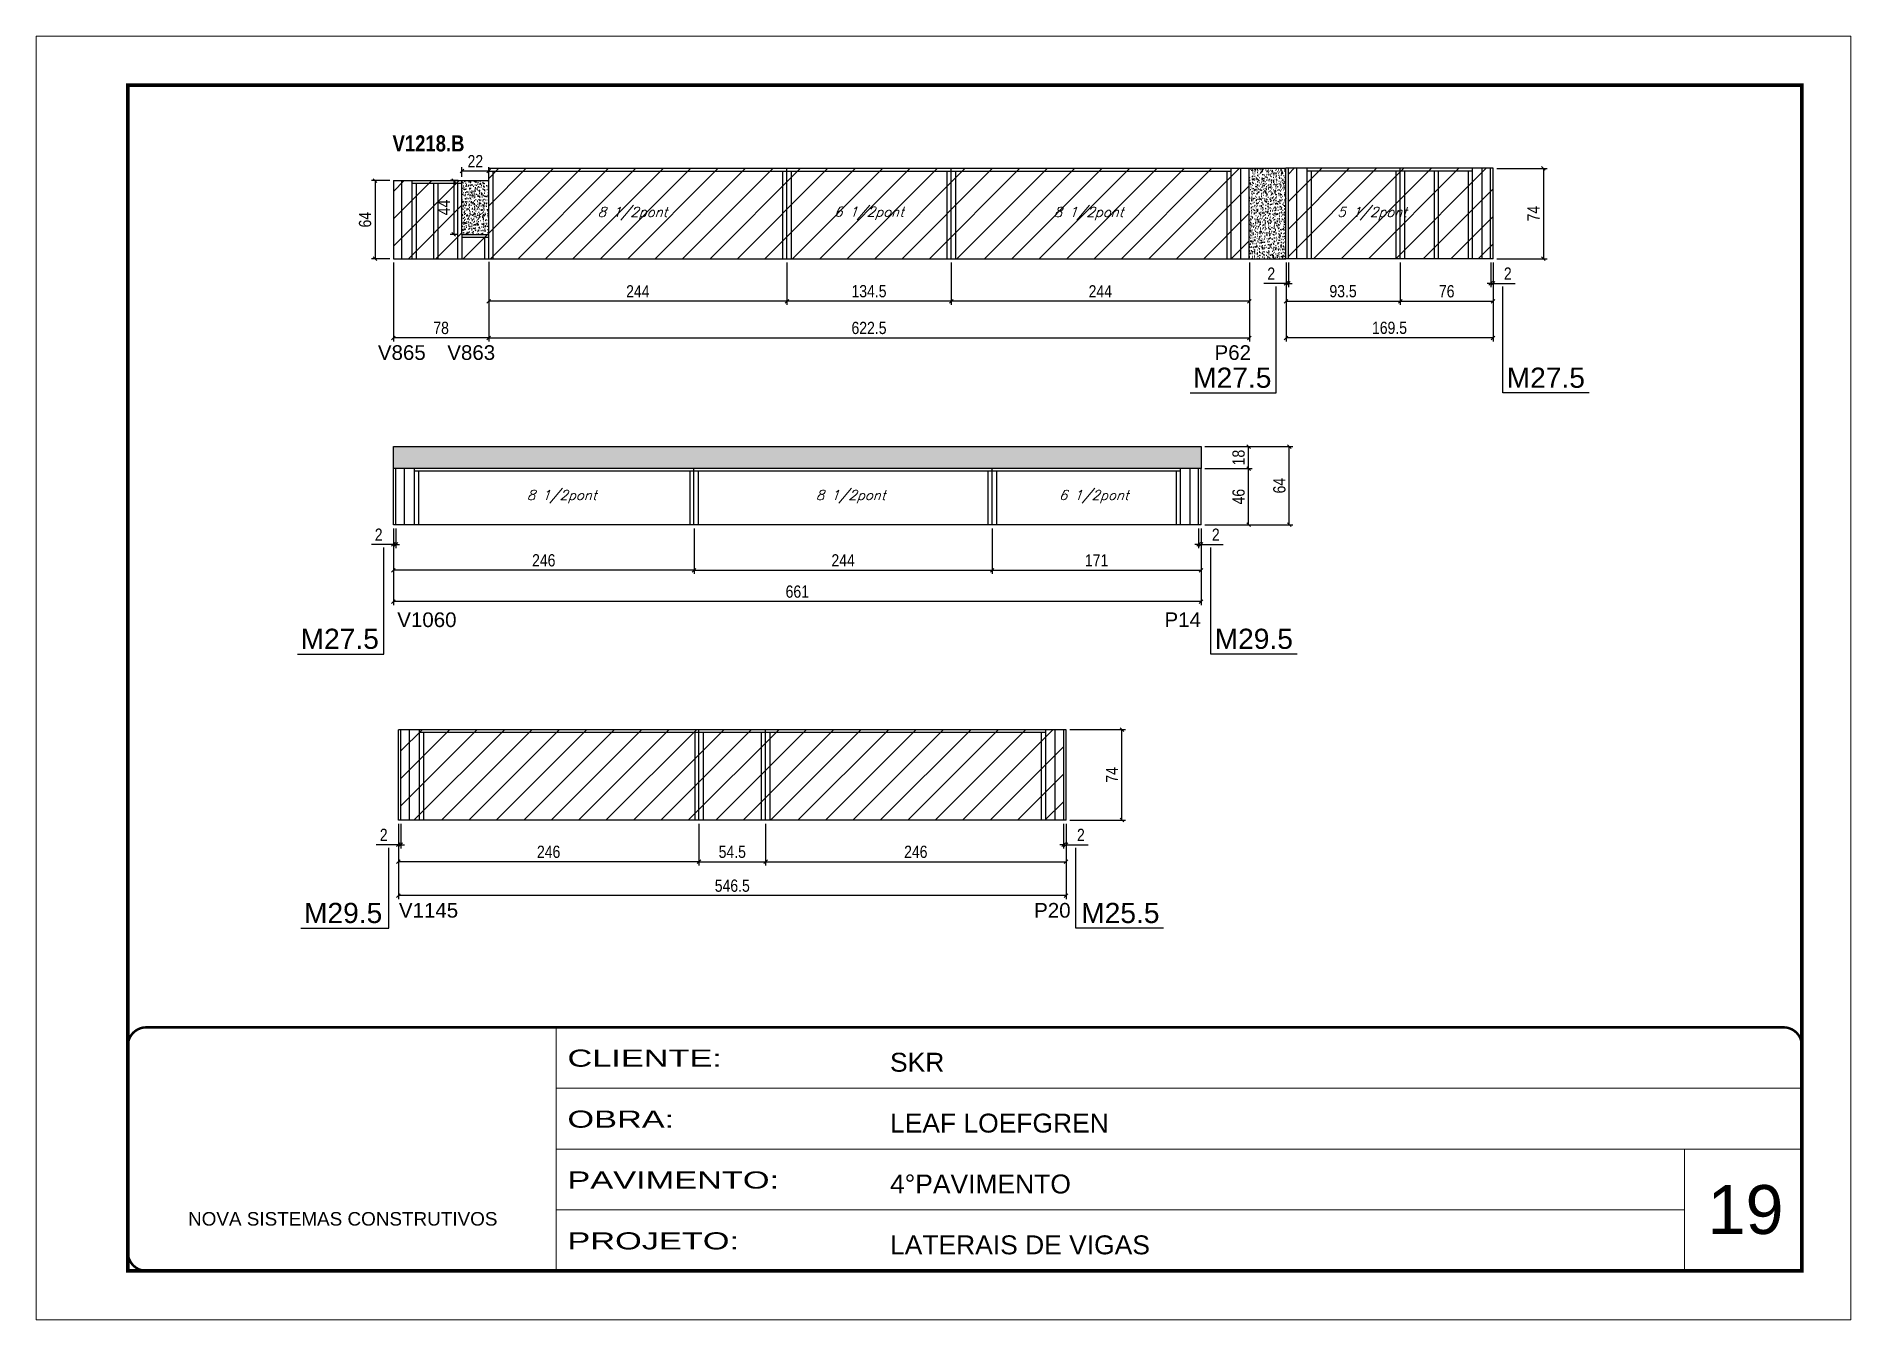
# Model space of a CAD drawing. Extents: x 3309 to 9563, y -2522 to 14608.
# Drawn here: x 6493 to 7978, y 8964 to 10014 of the extents above; entities that cross this region are included whole.
import ezdxf

# ---------------------------------------------------------------- set-up
doc = ezdxf.new("R2010")
doc.units = 0
doc.linetypes.add('CONTINUO', pattern=[0])
doc.linetypes.add('DASHED', pattern=[0.75, 0.5, -0.25])
for name, color, linetype in [('5', 5, 'Continuous'), ('COTA', 241, 'Continuous'), ('NOMENCLATURA', 7, 'Continuous'), ('Painéis', 200, 'Continuous'), ('SARR_2.2x7', 40, 'Continuous'), ('SARR_3.5x7', 81, 'Continuous'), ('texto', 7, 'Continuous')]:
    doc.layers.add(name, color=color, linetype=linetype)
for name, color, linetype, lineweight in [('CARIMBO', 255, 'Continuous', 9), ('Folhas', 255, 'Continuous', 9), ('Hachura', 251, 'Continuous', 9), ('SARRAFO DE PRESSAO', 251, 'DASHED', 9)]:
    doc.layers.add(name, color=color, linetype=linetype, lineweight=lineweight)
doc.styles.add('ARIAL', font='arial.ttf')
doc.styles.add('COTA TECNICA', font='techl___.ttf', dxfattribs={"height": 10})
doc.styles.add('Romans', font='romans.shx')
doc.styles.get("Standard").update_dxf_attribs({"font": 'arial.ttf'})
doc.styles.add('TECNICA', font='techb___.ttf', dxfattribs={"height": 10})
doc.styles.add('Tecnologia', font='')
doc.styles.get('Tecnologia').set_extended_font_data('Forgotten Futurist')
doc.dimstyles.new('PAINEL', dxfattribs={"dimtxt": 10, "dimasz": 3, "dimexe": 3, "dimexo": 3, "dimgap": 3, "dimtad": 1, "dimdec": 1, "dimzin": 12, "dimdsep": 46, "dimtxsty": 'COTA TECNICA', "dimblk1": 'OBLIQUE', "dimblk2": 'OBLIQUE', "dimsah": 1, "dimcen": 0.9, "dimclrd": 4, "dimclre": 4, "dimclrt": 240, "dimadec": 1, "dimazin": 3, "dimtfac": 1, "dimtdec": 1, "dimtmove": 0, "dimatfit": 3, "dimfxl": 1, "dimtolj": 1, "dimtzin": 12, "dimarcsym": 0})

msp = doc.modelspace()

# ---------------------------------------------------------------- texts
at = {"layer": '5', "linetype": 'Continuous'}
for s, rotation, p in [('V865', 359.99996, (6772.45, 9748.81)), ('V863', 359.99996, (6829.27, 9748.81)), ('P62', 359.99996, (7457.22, 9748.81)), ('V1060', 0.00004, (6788.32, 9530.23)), ('P14', 0.00004, (7416.25, 9530.23)), ('V1145', 0.00004, (6789.67, 9292.5)), ('P20', 0.00004, (7309.55, 9292.5))]:
    msp.add_text(s, height=12, rotation=rotation, dxfattribs=at).set_placement(p)
at = {"layer": 'CARIMBO', "style": 'ARIAL'}
msp.add_text('19', height=40, dxfattribs=at).set_placement((7860.73, 9033.7))
at = {"layer": 'NOMENCLATURA', "style": 'TECNICA'}
msp.add_text('V1218.B', height=13.2, dxfattribs=at).set_placement((6784.44, 9919.35))
at = {"layer": 'NOMENCLATURA', "linetype": 'Continuous'}
for s, p in [('M27.5', (7439.69, 9725.99)), ('M27.5', (7696.29, 9725.99)), ('M27.5', (6709.19, 9512.39)), ('M29.5', (7457.29, 9512.39)), ('M29.5', (6712, 9288.09, 0)), ('M25.5', (7348.1, 9288.09, 0))]:
    msp.add_text(s, height=16.5, dxfattribs=at).set_placement(p)
at = {"layer": 'texto', "color": 2, "char_height": 8, "attachment_point": 5, "style": 'Romans'}
for s, insert in [('{\\Q19;\\C256;8 1/2pont}', (6980.89, 9868.54)), ('{\\Q19;\\C256;6 1/2pont}', (7174.41, 9868.68)), ('{\\Q19;\\C256;8 1/2pont}', (7354.16, 9868.54)), ('{\\Q19;\\C256;5 1/2pont}', (7586.16, 9868.54)), ('{\\Q19;\\C256;8 1/2pont}', (6922.91, 9636.88)), ('{\\Q19;\\C256;8 1/2pont}', (7159.41, 9636.88)), ('{\\Q19;\\C256;6 1/2pont}', (7358.41, 9636.88))]:
    msp.add_mtext(s, dxfattribs=dict(at, insert=insert))

# ---------------------------------------------------------------- blocks, each defined once
blk = doc.blocks.new('9999999999')
at = {"color": 30, "linetype": 'CONTINUO'}
for p, q in [((98564.6, 34230.2), (98564.6, 34429.4)), ((98564.6, 34379.6), (99584, 34379.6)), ((98564.6, 34329.8), (99488, 34329.8)), ((99584, 34329.8), (99488, 34329.8)), ((99488, 34329.8), (99488, 34230.2)), ((98564.6, 34280), (99488, 34280))]:
    blk.add_line(p, q, dxfattribs=at)
at = {"color": 30, "linetype": 'CONTINUO', "const_width": 2}
blk.add_lwpolyline([(99584, 34230.2), (99584, 34414.4, 0.414214), (99569, 34429.4), (98229, 34429.4, 0.414214), (98214, 34414.4), (98214, 34245.2, 0.414214), (98229, 34230.2), (99584, 34230.2)], format="xyb", dxfattribs=at)
at = {"layer": 'Folhas'}
blk.add_lwpolyline([(98139, 34190.2), (99624, 34190.2), (99624, 35240.2), (98139, 35240.2)], close=True, dxfattribs=at)
at = {"layer": 'Folhas', "color": 30, "const_width": 3}
blk.add_lwpolyline([(98214, 34230.2), (99584, 34230.2), (99584, 35200.2), (98214, 35200.2)], close=True, dxfattribs=at)
at = {"color": 7, "linetype": 'Continuous', "ltscale": 5, "style": 'ARIAL'}
for s, height, p in [('SKR', 15.48, (98837.7, 34393.1)), ('LEAF LOEFGREN', 15.483, (98837.7, 34343.3)), ('4°PAVIMENTO', 15.483, (98837.7, 34293.5)), ('NOVA SISTEMAS CONSTRUTIVOS', 11.059, (98263.2, 34267.2)), ('LATERAIS DE VIGAS', 15.483, (98837.7, 34243.7))]:
    blk.add_text(s, height=height, dxfattribs=at).set_placement(p)
at = {"layer": 'Folhas', "color": 7, "style": 'Tecnologia', "width": 1.5}
for s, p in [('CLIENTE:', (98573.7, 34397.2)), ('OBRA:', (98573.7, 34347.3)), ('PAVIMENTO:', (98573.7, 34297.5)), ('PROJETO:', (98573.7, 34247.7))]:
    blk.add_text(s, height=14, dxfattribs=at).set_placement(p)
blk = doc.blocks.new('_Oblique')
at = {"color": 0, "linetype": 'ByBlock', "lineweight": -2}
blk.add_line((-0.5, -0.5), (0.5, 0.5), dxfattribs=at)
blk = doc.blocks.new('*D463')
at = {"layer": 'COTA', "color": 4, "linetype": 'ByBlock', "lineweight": -2, "transparency": 16777216}
for p, q in [((6789.2, 9369.3), (6789.2, 9335.2)), ((7035.2, 9369.3), (7035.2, 9335.2)), ((7035.2, 9338.2), (6789.2, 9338.2))]:
    blk.add_line(p, q, dxfattribs=at)
at = {"layer": 'Defpoints', "color": 0, "linetype": 'ByBlock', "transparency": 16777216}
for p in [(6789.2, 9372.3), (7035.2, 9372.3), (6789.2, 9338.2)]:
    blk.add_point(p, dxfattribs=at)
at = {"layer": 'COTA', "color": 4, "linetype": 'ByBlock', "lineweight": -2, "transparency": 16777216, "xscale": 3, "yscale": 3, "zscale": 3, "rotation": 180}
blk.add_blockref('_Oblique', (6789.2, 9338.2), dxfattribs=at)
at = {"layer": 'COTA', "color": 4, "linetype": 'ByBlock', "lineweight": -2, "transparency": 16777216, "xscale": 3, "yscale": 3, "zscale": 3}
blk.add_blockref('_Oblique', (7035.2, 9338.2), dxfattribs=at)
at = {"layer": 'COTA', "color": 240, "linetype": 'ByBlock', "transparency": 16777216, "insert": (6912.2, 9346.3), "char_height": 10, "attachment_point": 5, "style": 'COTA TECNICA'}
blk.add_mtext('\\A1;246', dxfattribs=at)
blk = doc.blocks.new('*D468')
at = {"layer": 'COTA', "color": 4, "linetype": 'ByBlock', "lineweight": -2, "transparency": 16777216}
for p, q in [((6789.2, 9369.3), (6789.2, 9307.5)), ((7335.7, 9369.3), (7335.7, 9307.5)), ((7335.7, 9310.5), (6789.2, 9310.5))]:
    blk.add_line(p, q, dxfattribs=at)
at = {"layer": 'Defpoints', "color": 0, "linetype": 'ByBlock', "transparency": 16777216}
for p in [(6789.2, 9372.3), (7335.7, 9372.3), (6789.2, 9310.5)]:
    blk.add_point(p, dxfattribs=at)
at = {"layer": 'COTA', "color": 4, "linetype": 'ByBlock', "lineweight": -2, "transparency": 16777216, "xscale": 3, "yscale": 3, "zscale": 3, "rotation": 180}
blk.add_blockref('_Oblique', (6789.2, 9310.5), dxfattribs=at)
at = {"layer": 'COTA', "color": 4, "linetype": 'ByBlock', "lineweight": -2, "transparency": 16777216, "xscale": 3, "yscale": 3, "zscale": 3}
blk.add_blockref('_Oblique', (7335.7, 9310.5), dxfattribs=at)
at = {"layer": 'COTA', "color": 240, "linetype": 'ByBlock', "transparency": 16777216, "insert": (7062.5, 9318.6), "char_height": 10, "attachment_point": 5, "style": 'COTA TECNICA'}
blk.add_mtext('\\A1;546.5', dxfattribs=at)
blk = doc.blocks.new('*D469')
at = {"layer": 'COTA', "color": 4, "lineweight": -2, "transparency": 16777216}
for p, q in [((7338.7, 9446.3), (7384.4, 9446.3)), ((7381.4, 9372.3), (7381.4, 9446.3)), ((7338.7, 9372.3), (7384.4, 9372.3))]:
    blk.add_line(p, q, dxfattribs=at)
at = {"layer": 'Defpoints', "color": 0, "transparency": 16777216}
for p in [(7335.7, 9446.3), (7381.4, 9446.3), (7335.7, 9372.3)]:
    blk.add_point(p, dxfattribs=at)
at = {"layer": 'COTA', "color": 4, "lineweight": -2, "transparency": 16777216, "xscale": 3, "yscale": 3, "zscale": 3}
for p, rotation in [((7381.4, 9446.3), 90), ((7381.4, 9372.3), 270)]:
    blk.add_blockref('_Oblique', p, dxfattribs=dict(at, rotation=rotation))
at = {"layer": 'COTA', "color": 240, "transparency": 16777216, "insert": (7373.3, 9409.3), "char_height": 10, "attachment_point": 5, "rotation": 90, "style": 'COTA TECNICA'}
blk.add_mtext('\\A1;74', dxfattribs=at)
blk = doc.blocks.new('*D464')
at = {"layer": 'COTA', "color": 4, "lineweight": -2, "transparency": 16777216}
for p, q in [((7035.2, 9369.3), (7035.2, 9335.2)), ((7089.7, 9369.3), (7089.7, 9335.2)), ((7035.2, 9338.2), (7089.7, 9338.2))]:
    blk.add_line(p, q, dxfattribs=at)
at = {"layer": 'Defpoints', "color": 0, "transparency": 16777216}
for p in [(7035.2, 9372.3, 0), (7089.7, 9372.3, 0), (7089.7, 9338.2)]:
    blk.add_point(p, dxfattribs=at)
at = {"layer": 'COTA', "color": 4, "lineweight": -2, "transparency": 16777216, "xscale": 3, "yscale": 3, "zscale": 3, "rotation": 180}
blk.add_blockref('_Oblique', (7035.2, 9338.2), dxfattribs=at)
at = {"layer": 'COTA', "color": 4, "lineweight": -2, "transparency": 16777216, "xscale": 3, "yscale": 3, "zscale": 3}
blk.add_blockref('_Oblique', (7089.7, 9338.2), dxfattribs=at)
at = {"layer": 'COTA', "color": 240, "transparency": 16777216, "insert": (7062.5, 9346.3), "char_height": 10, "attachment_point": 5, "style": 'COTA TECNICA'}
blk.add_mtext('\\A1;54.5', dxfattribs=at)
blk = doc.blocks.new('*D470')
at = {"layer": 'COTA', "color": 4, "lineweight": -2, "transparency": 16777216}
for p, q in [((7089.7, 9369.3), (7089.7, 9335.2)), ((7335.7, 9369.3), (7335.7, 9335.2)), ((7089.7, 9338.2), (7335.7, 9338.2))]:
    blk.add_line(p, q, dxfattribs=at)
at = {"layer": 'Defpoints', "color": 0, "transparency": 16777216}
for p in [(7089.7, 9372.3, 0), (7335.7, 9372.3, 0), (7335.7, 9338.2)]:
    blk.add_point(p, dxfattribs=at)
at = {"layer": 'COTA', "color": 4, "lineweight": -2, "transparency": 16777216, "xscale": 3, "yscale": 3, "zscale": 3, "rotation": 180}
blk.add_blockref('_Oblique', (7089.7, 9338.2), dxfattribs=at)
at = {"layer": 'COTA', "color": 4, "lineweight": -2, "transparency": 16777216, "xscale": 3, "yscale": 3, "zscale": 3}
blk.add_blockref('_Oblique', (7335.7, 9338.2), dxfattribs=at)
at = {"layer": 'COTA', "color": 240, "transparency": 16777216, "insert": (7212.7, 9346.3), "char_height": 10, "attachment_point": 5, "style": 'COTA TECNICA'}
blk.add_mtext('\\A1;246', dxfattribs=at)
blk = doc.blocks.new('*D471')
at = {"layer": 'COTA', "color": 4, "lineweight": -2, "transparency": 16777216}
for p, q in [((6789.2, 9369.3), (6789.2, 9349.2)), ((6791.2, 9369.3), (6791.2, 9349.2)), ((6789.2, 9352.2), (6771.1, 9352.2)), ((6791.2, 9352.2), (6789.2, 9352.2)), ((6791.2, 9352.2), (6794.2, 9352.2))]:
    blk.add_line(p, q, dxfattribs=at)
at = {"layer": 'Defpoints', "color": 0, "transparency": 16777216}
for p in [(6789.2, 9372.3, 0), (6791.2, 9372.3, 0), (6789.2, 9352.2)]:
    blk.add_point(p, dxfattribs=at)
at = {"layer": 'COTA', "color": 4, "lineweight": -2, "transparency": 16777216, "xscale": 3, "yscale": 3, "zscale": 3}
blk.add_blockref('_Oblique', (6789.2, 9352.2), dxfattribs=at)
at = {"layer": 'COTA', "color": 4, "lineweight": -2, "transparency": 16777216, "xscale": 3, "yscale": 3, "zscale": 3, "rotation": 180}
blk.add_blockref('_Oblique', (6791.2, 9352.2), dxfattribs=at)
at = {"layer": 'COTA', "color": 240, "transparency": 16777216, "insert": (6777.2, 9360.2), "char_height": 10, "attachment_point": 5, "style": 'COTA TECNICA'}
blk.add_mtext('\\A1;2', dxfattribs=at)
blk = doc.blocks.new('*D465')
at = {"layer": 'COTA', "color": 4, "lineweight": -2, "transparency": 16777216}
for p, q in [((7333.7, 9369.3), (7333.7, 9349.2)), ((7335.7, 9369.3), (7335.7, 9349.2)), ((7333.7, 9352.2), (7330.7, 9352.2)), ((7333.7, 9352.2), (7335.7, 9352.2)), ((7335.7, 9352.2), (7353.8, 9352.2))]:
    blk.add_line(p, q, dxfattribs=at)
at = {"layer": 'Defpoints', "color": 0, "transparency": 16777216}
for p in [(7333.7, 9372.3, 0), (7335.7, 9372.3, 0), (7335.7, 9352.2)]:
    blk.add_point(p, dxfattribs=at)
at = {"layer": 'COTA', "color": 4, "lineweight": -2, "transparency": 16777216, "xscale": 3, "yscale": 3, "zscale": 3}
blk.add_blockref('_Oblique', (7333.7, 9352.2), dxfattribs=at)
at = {"layer": 'COTA', "color": 4, "lineweight": -2, "transparency": 16777216, "xscale": 3, "yscale": 3, "zscale": 3, "rotation": 180}
blk.add_blockref('_Oblique', (7335.7, 9352.2), dxfattribs=at)
at = {"layer": 'COTA', "color": 240, "transparency": 16777216, "insert": (7347.8, 9360.2), "char_height": 10, "attachment_point": 5, "style": 'COTA TECNICA'}
blk.add_mtext('\\A1;2', dxfattribs=at)
blk = doc.blocks.new('*D2518')
at = {"layer": 'COTA', "color": 4, "lineweight": -2, "transparency": 16777216}
for p, q in [((6863.2, 9828.5), (6863.2, 9793.8)), ((7107.2, 9828.5), (7107.2, 9793.8)), ((7107.2, 9796.8), (6863.2, 9796.8))]:
    blk.add_line(p, q, dxfattribs=at)
at = {"layer": 'Defpoints', "color": 0, "transparency": 16777216}
for p in [(6863.2, 9831.5), (7107.2, 9831.5), (6863.2, 9796.8)]:
    blk.add_point(p, dxfattribs=at)
at = {"layer": 'COTA', "color": 4, "lineweight": -2, "transparency": 16777216, "xscale": 3, "yscale": 3, "zscale": 3, "rotation": 180}
blk.add_blockref('_Oblique', (6863.2, 9796.8), dxfattribs=at)
at = {"layer": 'COTA', "color": 4, "lineweight": -2, "transparency": 16777216, "xscale": 3, "yscale": 3, "zscale": 3}
blk.add_blockref('_Oblique', (7107.2, 9796.8), dxfattribs=at)
at = {"layer": 'COTA', "color": 240, "transparency": 16777216, "insert": (6985.2, 9804.9), "char_height": 10, "attachment_point": 5, "style": 'COTA TECNICA'}
blk.add_mtext('\\A1;244', dxfattribs=at)
blk = doc.blocks.new('*D2516')
at = {"layer": 'COTA', "color": 4, "lineweight": -2, "transparency": 16777216}
for p, q in [((6785.2, 9828.5), (6785.2, 9763.8)), ((6863.2, 9828.5), (6863.2, 9763.8)), ((6863.2, 9766.8), (6785.2, 9766.8))]:
    blk.add_line(p, q, dxfattribs=at)
at = {"layer": 'Defpoints', "color": 0, "transparency": 16777216}
for p in [(6785.2, 9831.5), (6863.2, 9831.5), (6785.2, 9766.8)]:
    blk.add_point(p, dxfattribs=at)
at = {"layer": 'COTA', "color": 4, "lineweight": -2, "transparency": 16777216, "xscale": 3, "yscale": 3, "zscale": 3, "rotation": 180}
blk.add_blockref('_Oblique', (6785.2, 9766.8), dxfattribs=at)
at = {"layer": 'COTA', "color": 4, "lineweight": -2, "transparency": 16777216, "xscale": 3, "yscale": 3, "zscale": 3}
blk.add_blockref('_Oblique', (6863.2, 9766.8), dxfattribs=at)
at = {"layer": 'COTA', "color": 240, "transparency": 16777216, "insert": (6824.2, 9774.9), "char_height": 10, "attachment_point": 5, "style": 'COTA TECNICA'}
blk.add_mtext('\\A1;78', dxfattribs=at)
blk = doc.blocks.new('*D2519')
at = {"layer": 'COTA', "color": 4, "lineweight": -2, "transparency": 16777216}
for p, q in [((7241.7, 9828.5), (7241.7, 9793.8)), ((7485.7, 9828.5), (7485.7, 9793.8)), ((7485.7, 9796.8), (7241.7, 9796.8))]:
    blk.add_line(p, q, dxfattribs=at)
at = {"layer": 'Defpoints', "color": 0, "transparency": 16777216}
for p in [(7241.7, 9831.5), (7485.7, 9831.5), (7241.7, 9796.8)]:
    blk.add_point(p, dxfattribs=at)
at = {"layer": 'COTA', "color": 4, "lineweight": -2, "transparency": 16777216, "xscale": 3, "yscale": 3, "zscale": 3, "rotation": 180}
blk.add_blockref('_Oblique', (7241.7, 9796.8), dxfattribs=at)
at = {"layer": 'COTA', "color": 4, "lineweight": -2, "transparency": 16777216, "xscale": 3, "yscale": 3, "zscale": 3}
blk.add_blockref('_Oblique', (7485.7, 9796.8), dxfattribs=at)
at = {"layer": 'COTA', "color": 240, "transparency": 16777216, "insert": (7363.7, 9804.9), "char_height": 10, "attachment_point": 5, "style": 'COTA TECNICA'}
blk.add_mtext('\\A1;244', dxfattribs=at)
blk = doc.blocks.new('*D2520')
at = {"layer": 'COTA', "color": 4, "lineweight": -2, "transparency": 16777216}
for p, q in [((7107.2, 9828.5), (7107.2, 9793.8)), ((7241.7, 9828.5), (7241.7, 9793.8)), ((7241.7, 9796.8), (7107.2, 9796.8))]:
    blk.add_line(p, q, dxfattribs=at)
at = {"layer": 'Defpoints', "color": 0, "transparency": 16777216}
for p in [(7107.2, 9831.5), (7241.7, 9831.5), (7107.2, 9796.8)]:
    blk.add_point(p, dxfattribs=at)
at = {"layer": 'COTA', "color": 4, "lineweight": -2, "transparency": 16777216, "xscale": 3, "yscale": 3, "zscale": 3, "rotation": 180}
blk.add_blockref('_Oblique', (7107.2, 9796.8), dxfattribs=at)
at = {"layer": 'COTA', "color": 4, "lineweight": -2, "transparency": 16777216, "xscale": 3, "yscale": 3, "zscale": 3}
blk.add_blockref('_Oblique', (7241.7, 9796.8), dxfattribs=at)
at = {"layer": 'COTA', "color": 240, "transparency": 16777216, "insert": (7174.4, 9805), "char_height": 10, "attachment_point": 5, "style": 'COTA TECNICA'}
blk.add_mtext('\\A1;134.5', dxfattribs=at)
blk = doc.blocks.new('*D2521')
at = {"layer": 'COTA', "color": 4, "lineweight": -2, "transparency": 16777216}
for p, q in [((6841.2, 9898.5), (6841.2, 9906.4)), ((6863.2, 9898.5), (6863.2, 9906.4)), ((6841.2, 9903.4), (6863.2, 9903.4))]:
    blk.add_line(p, q, dxfattribs=at)
at = {"layer": 'Defpoints', "color": 0, "transparency": 16777216}
for p in [(6841.2, 9895.5), (6863.2, 9903.4), (6863.2, 9895.5)]:
    blk.add_point(p, dxfattribs=at)
at = {"layer": 'COTA', "color": 4, "lineweight": -2, "transparency": 16777216, "xscale": 3, "yscale": 3, "zscale": 3, "rotation": 180}
blk.add_blockref('_Oblique', (6841.2, 9903.4), dxfattribs=at)
at = {"layer": 'COTA', "color": 4, "lineweight": -2, "transparency": 16777216, "xscale": 3, "yscale": 3, "zscale": 3}
blk.add_blockref('_Oblique', (6863.2, 9903.4), dxfattribs=at)
at = {"layer": 'COTA', "color": 240, "transparency": 16777216, "insert": (6852.2, 9911.4), "char_height": 10, "attachment_point": 5, "style": 'COTA TECNICA'}
blk.add_mtext('\\A1;22', dxfattribs=at)
blk = doc.blocks.new('*D2522')
at = {"layer": 'COTA', "color": 4, "lineweight": -2, "transparency": 16777216}
for p, q in [((6838.2, 9895.5), (6831.5, 9895.5)), ((6834.5, 9895.5), (6834.5, 9851.5)), ((6838.2, 9851.5), (6831.5, 9851.5))]:
    blk.add_line(p, q, dxfattribs=at)
at = {"layer": 'Defpoints', "color": 0, "transparency": 16777216}
for p in [(6841.2, 9895.5), (6834.5, 9851.5), (6841.2, 9851.5)]:
    blk.add_point(p, dxfattribs=at)
at = {"layer": 'COTA', "color": 4, "lineweight": -2, "transparency": 16777216, "xscale": 3, "yscale": 3, "zscale": 3}
for p, rotation in [((6834.5, 9895.5), 90), ((6834.5, 9851.5), 270)]:
    blk.add_blockref('_Oblique', p, dxfattribs=dict(at, rotation=rotation))
at = {"layer": 'COTA', "color": 240, "transparency": 16777216, "insert": (6826.5, 9873.5), "char_height": 10, "attachment_point": 5, "rotation": 90, "style": 'COTA TECNICA'}
blk.add_mtext('\\A1;44', dxfattribs=at)
blk = doc.blocks.new('*D2523')
at = {"layer": 'COTA', "color": 4, "lineweight": -2, "transparency": 16777216}
for p, q in [((6863.2, 9829), (6863.2, 9763.8)), ((7485.7, 9828.5), (7485.7, 9763.8)), ((6863.2, 9766.8), (7485.7, 9766.8))]:
    blk.add_line(p, q, dxfattribs=at)
at = {"layer": 'Defpoints', "color": 0, "transparency": 16777216}
for p in [(6863.2, 9832), (7485.7, 9831.5), (7485.7, 9766.8)]:
    blk.add_point(p, dxfattribs=at)
at = {"layer": 'COTA', "color": 4, "lineweight": -2, "transparency": 16777216, "xscale": 3, "yscale": 3, "zscale": 3, "rotation": 180}
blk.add_blockref('_Oblique', (6863.2, 9766.8), dxfattribs=at)
at = {"layer": 'COTA', "color": 4, "lineweight": -2, "transparency": 16777216, "xscale": 3, "yscale": 3, "zscale": 3}
blk.add_blockref('_Oblique', (7485.7, 9766.8), dxfattribs=at)
at = {"layer": 'COTA', "color": 240, "transparency": 16777216, "insert": (7174.4, 9774.9), "char_height": 10, "attachment_point": 5, "style": 'COTA TECNICA'}
blk.add_mtext('\\A1;622.5', dxfattribs=at)
blk = doc.blocks.new('*D2524')
at = {"layer": 'COTA', "color": 4, "lineweight": -2, "transparency": 16777216}
for p, q in [((7515.7, 9828.5), (7515.7, 9763.8)), ((7685.2, 9828.5), (7685.2, 9763.8)), ((7685.2, 9766.8), (7515.7, 9766.8))]:
    blk.add_line(p, q, dxfattribs=at)
at = {"layer": 'Defpoints', "color": 0, "transparency": 16777216}
for p in [(7515.7, 9831.5), (7685.2, 9831.5), (7515.7, 9766.8)]:
    blk.add_point(p, dxfattribs=at)
at = {"layer": 'COTA', "color": 4, "lineweight": -2, "transparency": 16777216, "xscale": 3, "yscale": 3, "zscale": 3, "rotation": 180}
blk.add_blockref('_Oblique', (7515.7, 9766.8), dxfattribs=at)
at = {"layer": 'COTA', "color": 4, "lineweight": -2, "transparency": 16777216, "xscale": 3, "yscale": 3, "zscale": 3}
blk.add_blockref('_Oblique', (7685.2, 9766.8), dxfattribs=at)
at = {"layer": 'COTA', "color": 240, "transparency": 16777216, "insert": (7600.4, 9775), "char_height": 10, "attachment_point": 5, "style": 'COTA TECNICA'}
blk.add_mtext('\\A1;169.5', dxfattribs=at)
blk = doc.blocks.new('*D2525')
at = {"layer": 'COTA', "color": 4, "lineweight": -2, "transparency": 16777216}
for p, q in [((7515.7, 9828.5), (7515.7, 9793.8)), ((7609.2, 9828.5), (7609.2, 9793.8)), ((7515.7, 9796.8), (7609.2, 9796.8))]:
    blk.add_line(p, q, dxfattribs=at)
at = {"layer": 'Defpoints', "color": 0, "transparency": 16777216}
for p in [(7515.7, 9831.5), (7609.2, 9831.5), (7609.2, 9796.8)]:
    blk.add_point(p, dxfattribs=at)
at = {"layer": 'COTA', "color": 4, "lineweight": -2, "transparency": 16777216, "xscale": 3, "yscale": 3, "zscale": 3, "rotation": 180}
blk.add_blockref('_Oblique', (7515.7, 9796.8), dxfattribs=at)
at = {"layer": 'COTA', "color": 4, "lineweight": -2, "transparency": 16777216, "xscale": 3, "yscale": 3, "zscale": 3}
blk.add_blockref('_Oblique', (7609.2, 9796.8), dxfattribs=at)
at = {"layer": 'COTA', "color": 240, "transparency": 16777216, "insert": (7562.4, 9805), "char_height": 10, "attachment_point": 5, "style": 'COTA TECNICA'}
blk.add_mtext('\\A1;93.5', dxfattribs=at)
blk = doc.blocks.new('*D2526')
at = {"layer": 'COTA', "color": 4, "lineweight": -2, "transparency": 16777216}
for p, q in [((7609.2, 9828.5), (7609.2, 9793.8)), ((7685.2, 9828.5), (7685.2, 9793.8)), ((7609.2, 9796.8), (7685.2, 9796.8))]:
    blk.add_line(p, q, dxfattribs=at)
at = {"layer": 'Defpoints', "color": 0, "transparency": 16777216}
for p in [(7609.2, 9831.5), (7685.2, 9831.5), (7685.2, 9796.8)]:
    blk.add_point(p, dxfattribs=at)
at = {"layer": 'COTA', "color": 4, "lineweight": -2, "transparency": 16777216, "xscale": 3, "yscale": 3, "zscale": 3, "rotation": 180}
blk.add_blockref('_Oblique', (7609.2, 9796.8), dxfattribs=at)
at = {"layer": 'COTA', "color": 4, "lineweight": -2, "transparency": 16777216, "xscale": 3, "yscale": 3, "zscale": 3}
blk.add_blockref('_Oblique', (7685.2, 9796.8), dxfattribs=at)
at = {"layer": 'COTA', "color": 240, "transparency": 16777216, "insert": (7647.2, 9804.9), "char_height": 10, "attachment_point": 5, "style": 'COTA TECNICA'}
blk.add_mtext('\\A1;76', dxfattribs=at)
blk = doc.blocks.new('*D2527')
at = {"layer": 'COTA', "color": 4, "lineweight": -2, "transparency": 16777216}
for p, q in [((7515.7, 9828.5), (7515.7, 9808.4)), ((7517.7, 9828.5), (7517.7, 9808.4)), ((7515.7, 9811.4), (7497.6, 9811.4)), ((7517.7, 9811.4), (7515.7, 9811.4)), ((7517.7, 9811.4), (7520.7, 9811.4))]:
    blk.add_line(p, q, dxfattribs=at)
at = {"layer": 'Defpoints', "color": 0, "transparency": 16777216}
for p in [(7515.7, 9831.5), (7517.7, 9831.5), (7515.7, 9811.4)]:
    blk.add_point(p, dxfattribs=at)
at = {"layer": 'COTA', "color": 4, "lineweight": -2, "transparency": 16777216, "xscale": 3, "yscale": 3, "zscale": 3}
blk.add_blockref('_Oblique', (7515.7, 9811.4), dxfattribs=at)
at = {"layer": 'COTA', "color": 4, "lineweight": -2, "transparency": 16777216, "xscale": 3, "yscale": 3, "zscale": 3, "rotation": 180}
blk.add_blockref('_Oblique', (7517.7, 9811.4), dxfattribs=at)
at = {"layer": 'COTA', "color": 240, "transparency": 16777216, "insert": (7503.6, 9819.4), "char_height": 10, "attachment_point": 5, "style": 'COTA TECNICA'}
blk.add_mtext('\\A1;2', dxfattribs=at)
blk = doc.blocks.new('*D2517')
at = {"layer": 'COTA', "color": 4, "lineweight": -2, "transparency": 16777216}
for p, q in [((7683.2, 9828.5), (7683.2, 9808.4)), ((7685.2, 9828.5), (7685.2, 9808.4)), ((7683.2, 9811.4), (7680.2, 9811.4)), ((7683.2, 9811.4), (7685.2, 9811.4)), ((7685.2, 9811.4), (7703.3, 9811.4))]:
    blk.add_line(p, q, dxfattribs=at)
at = {"layer": 'Defpoints', "color": 0, "transparency": 16777216}
for p in [(7683.2, 9831.5), (7685.2, 9831.5), (7685.2, 9811.4)]:
    blk.add_point(p, dxfattribs=at)
at = {"layer": 'COTA', "color": 4, "lineweight": -2, "transparency": 16777216, "xscale": 3, "yscale": 3, "zscale": 3}
blk.add_blockref('_Oblique', (7683.2, 9811.4), dxfattribs=at)
at = {"layer": 'COTA', "color": 4, "lineweight": -2, "transparency": 16777216, "xscale": 3, "yscale": 3, "zscale": 3, "rotation": 180}
blk.add_blockref('_Oblique', (7685.2, 9811.4), dxfattribs=at)
at = {"layer": 'COTA', "color": 240, "transparency": 16777216, "insert": (7697.2, 9819.4), "char_height": 10, "attachment_point": 5, "style": 'COTA TECNICA'}
blk.add_mtext('\\A1;2', dxfattribs=at)
blk = doc.blocks.new('*D2528')
at = {"layer": 'COTA', "color": 4, "lineweight": -2, "transparency": 16777216}
for p, q in [((7688.2, 9905.5), (7729.4, 9905.5)), ((7726.4, 9905.5), (7726.4, 9831.5)), ((7688.2, 9831.5), (7729.4, 9831.5))]:
    blk.add_line(p, q, dxfattribs=at)
at = {"layer": 'Defpoints', "color": 0, "transparency": 16777216}
for p in [(7685.2, 9905.5), (7685.2, 9831.5), (7726.4, 9831.5)]:
    blk.add_point(p, dxfattribs=at)
at = {"layer": 'COTA', "color": 4, "lineweight": -2, "transparency": 16777216, "xscale": 3, "yscale": 3, "zscale": 3}
for p, rotation in [((7726.4, 9905.5), 90), ((7726.4, 9831.5), 270)]:
    blk.add_blockref('_Oblique', p, dxfattribs=dict(at, rotation=rotation))
at = {"layer": 'COTA', "color": 240, "transparency": 16777216, "insert": (7718.3, 9868.5), "char_height": 10, "attachment_point": 5, "rotation": 90, "style": 'COTA TECNICA'}
blk.add_mtext('\\A1;74', dxfattribs=at)
blk = doc.blocks.new('*D2529')
at = {"layer": 'COTA', "color": 4, "lineweight": -2, "transparency": 16777216}
for p, q in [((6782.2, 9895.5), (6767.1, 9895.5)), ((6770.1, 9895.5), (6770.1, 9831.5)), ((6782.2, 9831.5), (6767.1, 9831.5))]:
    blk.add_line(p, q, dxfattribs=at)
at = {"layer": 'Defpoints', "color": 0, "transparency": 16777216}
for p in [(6785.2, 9895.5), (6770.1, 9831.5), (6785.2, 9831.5)]:
    blk.add_point(p, dxfattribs=at)
at = {"layer": 'COTA', "color": 4, "lineweight": -2, "transparency": 16777216, "xscale": 3, "yscale": 3, "zscale": 3}
for p, rotation in [((6770.1, 9895.5), 90), ((6770.1, 9831.5), 270)]:
    blk.add_blockref('_Oblique', p, dxfattribs=dict(at, rotation=rotation))
at = {"layer": 'COTA', "color": 240, "transparency": 16777216, "insert": (6762, 9863.5), "char_height": 10, "attachment_point": 5, "rotation": 90, "style": 'COTA TECNICA'}
blk.add_mtext('\\A1;64', dxfattribs=at)
blk = doc.blocks.new('*D2530')
at = {"layer": 'COTA', "color": 4, "linetype": 'ByBlock', "lineweight": -2, "transparency": 16777216}
for p, q in [((6785.2, 9610.9), (6785.2, 9573.7)), ((7031.2, 9610.9), (7031.2, 9573.7)), ((7031.2, 9576.7), (6785.2, 9576.7))]:
    blk.add_line(p, q, dxfattribs=at)
at = {"layer": 'Defpoints', "color": 0, "linetype": 'ByBlock', "transparency": 16777216}
for p in [(6785.2, 9613.9), (7031.2, 9613.9), (6785.2, 9576.7)]:
    blk.add_point(p, dxfattribs=at)
at = {"layer": 'COTA', "color": 4, "linetype": 'ByBlock', "lineweight": -2, "transparency": 16777216, "xscale": 3, "yscale": 3, "zscale": 3, "rotation": 180}
blk.add_blockref('_Oblique', (6785.2, 9576.7), dxfattribs=at)
at = {"layer": 'COTA', "color": 4, "linetype": 'ByBlock', "lineweight": -2, "transparency": 16777216, "xscale": 3, "yscale": 3, "zscale": 3}
blk.add_blockref('_Oblique', (7031.2, 9576.7), dxfattribs=at)
at = {"layer": 'COTA', "color": 240, "linetype": 'ByBlock', "transparency": 16777216, "insert": (6908.2, 9584.8), "char_height": 10, "attachment_point": 5, "style": 'COTA TECNICA'}
blk.add_mtext('\\A1;246', dxfattribs=at)
blk = doc.blocks.new('*D2531')
at = {"layer": 'COTA', "color": 4, "lineweight": -2, "transparency": 16777216}
for p, q in [((7031.2, 9610.9), (7031.2, 9573.7)), ((7275.2, 9610.9), (7275.2, 9573.7)), ((7031.2, 9576.7), (7275.2, 9576.7))]:
    blk.add_line(p, q, dxfattribs=at)
at = {"layer": 'Defpoints', "color": 0, "transparency": 16777216}
for p in [(7031.2, 9613.9, 0), (7275.2, 9613.9, 0), (7275.2, 9576.7)]:
    blk.add_point(p, dxfattribs=at)
at = {"layer": 'COTA', "color": 4, "lineweight": -2, "transparency": 16777216, "xscale": 3, "yscale": 3, "zscale": 3, "rotation": 180}
blk.add_blockref('_Oblique', (7031.2, 9576.7), dxfattribs=at)
at = {"layer": 'COTA', "color": 4, "lineweight": -2, "transparency": 16777216, "xscale": 3, "yscale": 3, "zscale": 3}
blk.add_blockref('_Oblique', (7275.2, 9576.7), dxfattribs=at)
at = {"layer": 'COTA', "color": 240, "transparency": 16777216, "insert": (7153.2, 9584.8), "char_height": 10, "attachment_point": 5, "style": 'COTA TECNICA'}
blk.add_mtext('\\A1;244', dxfattribs=at)
blk = doc.blocks.new('*D2532')
at = {"layer": 'COTA', "color": 4, "lineweight": -2, "transparency": 16777216}
for p, q in [((7275.2, 9610.9), (7275.2, 9573.7)), ((7446.2, 9610.9), (7446.2, 9573.7)), ((7275.2, 9576.7), (7446.2, 9576.7))]:
    blk.add_line(p, q, dxfattribs=at)
at = {"layer": 'Defpoints', "color": 0, "transparency": 16777216}
for p in [(7275.2, 9613.9, 0), (7446.2, 9613.9, 0), (7446.2, 9576.7)]:
    blk.add_point(p, dxfattribs=at)
at = {"layer": 'COTA', "color": 4, "lineweight": -2, "transparency": 16777216, "xscale": 3, "yscale": 3, "zscale": 3, "rotation": 180}
blk.add_blockref('_Oblique', (7275.2, 9576.7), dxfattribs=at)
at = {"layer": 'COTA', "color": 4, "lineweight": -2, "transparency": 16777216, "xscale": 3, "yscale": 3, "zscale": 3}
blk.add_blockref('_Oblique', (7446.2, 9576.7), dxfattribs=at)
at = {"layer": 'COTA', "color": 240, "transparency": 16777216, "insert": (7360.7, 9584.8), "char_height": 10, "attachment_point": 5, "style": 'COTA TECNICA'}
blk.add_mtext('\\A1;171', dxfattribs=at)
blk = doc.blocks.new('*D2533')
at = {"layer": 'COTA', "color": 4, "lineweight": -2, "transparency": 16777216}
for p, q in [((6785.2, 9610.9), (6785.2, 9548.1)), ((7446.2, 9610.9), (7446.2, 9548.1)), ((7446.2, 9551.1), (6785.2, 9551.1))]:
    blk.add_line(p, q, dxfattribs=at)
at = {"layer": 'Defpoints', "color": 0, "transparency": 16777216}
for p in [(6785.2, 9613.9, 0), (7446.2, 9613.9, 0), (6785.2, 9551.1)]:
    blk.add_point(p, dxfattribs=at)
at = {"layer": 'COTA', "color": 4, "lineweight": -2, "transparency": 16777216, "xscale": 3, "yscale": 3, "zscale": 3, "rotation": 180}
blk.add_blockref('_Oblique', (6785.2, 9551.1), dxfattribs=at)
at = {"layer": 'COTA', "color": 4, "lineweight": -2, "transparency": 16777216, "xscale": 3, "yscale": 3, "zscale": 3}
blk.add_blockref('_Oblique', (7446.2, 9551.1), dxfattribs=at)
at = {"layer": 'COTA', "color": 240, "transparency": 16777216, "insert": (7115.7, 9559.2), "char_height": 10, "attachment_point": 5, "style": 'COTA TECNICA'}
blk.add_mtext('\\A1;661', dxfattribs=at)
blk = doc.blocks.new('*D2534')
at = {"layer": 'COTA', "color": 4, "lineweight": -2, "transparency": 16777216}
for p, q in [((7449.2, 9659.9), (7488, 9659.9)), ((7485, 9613.9), (7485, 9659.9)), ((7449.2, 9613.9), (7488, 9613.9))]:
    blk.add_line(p, q, dxfattribs=at)
at = {"layer": 'Defpoints', "color": 0, "transparency": 16777216}
for p in [(7446.2, 9659.9), (7485, 9659.9), (7446.2, 9613.9)]:
    blk.add_point(p, dxfattribs=at)
at = {"layer": 'COTA', "color": 4, "lineweight": -2, "transparency": 16777216, "xscale": 3, "yscale": 3, "zscale": 3}
for p, rotation in [((7485, 9659.9), 90), ((7485, 9613.9), 270)]:
    blk.add_blockref('_Oblique', p, dxfattribs=dict(at, rotation=rotation))
at = {"layer": 'COTA', "color": 240, "transparency": 16777216, "insert": (7476.9, 9636.9), "char_height": 10, "attachment_point": 5, "rotation": 90, "style": 'COTA TECNICA'}
blk.add_mtext('\\A1;46', dxfattribs=at)
blk = doc.blocks.new('*D2535')
at = {"layer": 'COTA', "color": 4, "lineweight": -2, "transparency": 16777216}
for p, q in [((7449.2, 9677.9), (7488, 9677.9)), ((7485, 9659.9), (7485, 9677.9)), ((7449.2, 9659.9), (7488, 9659.9))]:
    blk.add_line(p, q, dxfattribs=at)
at = {"layer": 'Defpoints', "color": 0, "transparency": 16777216}
for p in [(7446.2, 9677.9), (7485, 9677.9), (7446.2, 9659.9)]:
    blk.add_point(p, dxfattribs=at)
at = {"layer": 'COTA', "color": 4, "lineweight": -2, "transparency": 16777216, "xscale": 3, "yscale": 3, "zscale": 3}
for p, rotation in [((7485, 9677.9), 90), ((7485, 9659.9), 270)]:
    blk.add_blockref('_Oblique', p, dxfattribs=dict(at, rotation=rotation))
at = {"layer": 'COTA', "color": 240, "transparency": 16777216, "insert": (7476.9, 9668.9), "char_height": 10, "attachment_point": 5, "rotation": 90, "style": 'COTA TECNICA'}
blk.add_mtext('\\A1;18', dxfattribs=at)
blk = doc.blocks.new('*D2536')
at = {"layer": 'COTA', "color": 4, "lineweight": -2, "transparency": 16777216}
for p, q in [((7449.2, 9677.9), (7521.4, 9677.9)), ((7518.4, 9613.9), (7518.4, 9677.9)), ((7449.2, 9613.9), (7521.4, 9613.9))]:
    blk.add_line(p, q, dxfattribs=at)
at = {"layer": 'Defpoints', "color": 0, "transparency": 16777216}
for p in [(7446.2, 9677.9), (7518.4, 9677.9), (7446.2, 9613.9)]:
    blk.add_point(p, dxfattribs=at)
at = {"layer": 'COTA', "color": 4, "lineweight": -2, "transparency": 16777216, "xscale": 3, "yscale": 3, "zscale": 3}
for p, rotation in [((7518.4, 9677.9), 90), ((7518.4, 9613.9), 270)]:
    blk.add_blockref('_Oblique', p, dxfattribs=dict(at, rotation=rotation))
at = {"layer": 'COTA', "color": 240, "transparency": 16777216, "insert": (7510.3, 9645.9), "char_height": 10, "attachment_point": 5, "rotation": 90, "style": 'COTA TECNICA'}
blk.add_mtext('\\A1;64', dxfattribs=at)
blk = doc.blocks.new('*D2537')
at = {"layer": 'COTA', "color": 4, "lineweight": -2, "transparency": 16777216}
for p, q in [((6785.2, 9610.9), (6785.2, 9594.8)), ((6787.2, 9610.9), (6787.2, 9594.8)), ((6785.2, 9597.8), (6767.1, 9597.8)), ((6787.2, 9597.8), (6785.2, 9597.8)), ((6787.2, 9597.8), (6790.2, 9597.8))]:
    blk.add_line(p, q, dxfattribs=at)
at = {"layer": 'Defpoints', "color": 0, "transparency": 16777216}
for p in [(6785.2, 9613.9), (6787.2, 9613.9), (6785.2, 9597.8)]:
    blk.add_point(p, dxfattribs=at)
at = {"layer": 'COTA', "color": 4, "lineweight": -2, "transparency": 16777216, "xscale": 3, "yscale": 3, "zscale": 3}
blk.add_blockref('_Oblique', (6785.2, 9597.8), dxfattribs=at)
at = {"layer": 'COTA', "color": 4, "lineweight": -2, "transparency": 16777216, "xscale": 3, "yscale": 3, "zscale": 3, "rotation": 180}
blk.add_blockref('_Oblique', (6787.2, 9597.8), dxfattribs=at)
at = {"layer": 'COTA', "color": 240, "transparency": 16777216, "insert": (6773.1, 9605.8), "char_height": 10, "attachment_point": 5, "style": 'COTA TECNICA'}
blk.add_mtext('\\A1;2', dxfattribs=at)
blk = doc.blocks.new('*D2538')
at = {"layer": 'COTA', "color": 4, "lineweight": -2, "transparency": 16777216}
for p, q in [((7444.2, 9610.9), (7444.2, 9594.8)), ((7446.2, 9610.9), (7446.2, 9594.8)), ((7444.2, 9597.8), (7441.2, 9597.8)), ((7444.2, 9597.8), (7446.2, 9597.8)), ((7446.2, 9597.8), (7464.3, 9597.8))]:
    blk.add_line(p, q, dxfattribs=at)
at = {"layer": 'Defpoints', "color": 0, "transparency": 16777216}
for p in [(7444.2, 9613.9), (7446.2, 9613.9), (7446.2, 9597.8)]:
    blk.add_point(p, dxfattribs=at)
at = {"layer": 'COTA', "color": 4, "lineweight": -2, "transparency": 16777216, "xscale": 3, "yscale": 3, "zscale": 3}
blk.add_blockref('_Oblique', (7444.2, 9597.8), dxfattribs=at)
at = {"layer": 'COTA', "color": 4, "lineweight": -2, "transparency": 16777216, "xscale": 3, "yscale": 3, "zscale": 3, "rotation": 180}
blk.add_blockref('_Oblique', (7446.2, 9597.8), dxfattribs=at)
at = {"layer": 'COTA', "color": 240, "transparency": 16777216, "insert": (7458.2, 9605.8), "char_height": 10, "attachment_point": 5, "style": 'COTA TECNICA'}
blk.add_mtext('\\A1;2', dxfattribs=at)

# ---------------------------------------------------------------- dimensions: what is measured, and where the dimension line sits
at = {"layer": 'COTA'}
for base, p1, p2, angle, picture, middle in [((6863.16, 9903.37), (6841.16, 9895.54), (6863.16, 9895.54), 180, '*D2521', (6852.16, 9911.37)), ((7726.36, 9831.54), (7685.16, 9905.54), (7685.16, 9831.54), 90, '*D2528', (7718.29, 9868.54)), ((6770.1, 9831.54), (6785.16, 9895.54), (6785.16, 9831.54), 90, '*D2529', (6762, 9863.54)), ((6834.53, 9851.54), (6841.16, 9895.54), (6841.16, 9851.54), 90, '*D2522', (6826.45, 9873.54)), ((6785.16, 9766.82), (6863.16, 9831.54), (6785.16, 9831.54), 180, '*D2516', (6824.16, 9774.92)), ((6863.16, 9796.79), (7107.16, 9831.54), (6863.16, 9831.54), 180, '*D2518', (6985.16, 9804.86)), ((7241.66, 9796.79), (7485.66, 9831.54), (7241.66, 9831.54), 180, '*D2519', (7363.66, 9804.86)), ((7685.16, 9811.38), (7683.16, 9831.54), (7685.16, 9831.54), 180, '*D2517', (7697.22, 9819.38)), ((7485.02, 9677.88), (7446.16, 9659.88), (7446.16, 9677.88), 90, '*D2535', (7476.93, 9668.88)), ((7518.35, 9677.88), (7446.16, 9613.88), (7446.16, 9677.88), 90, '*D2536', (7510.25, 9645.88)), ((7485.02, 9659.88), (7446.16, 9613.88), (7446.16, 9659.88), 90, '*D2534', (7476.92, 9636.88)), ((7446.16, 9597.78), (7444.16, 9613.88), (7446.16, 9613.88), 180, '*D2538', (7458.22, 9605.78)), ((7381.37, 9446.26), (7335.72, 9372.26), (7335.72, 9446.26), 90, '*D469', (7373.3, 9409.26)), ((7335.72, 9352.21, 0), (7333.72, 9372.26), (7335.72, 9372.26), 180, '*D465', (7347.78, 9360.21, 0))]:
    dim = msp.add_linear_dim(base=base, p1=p1, p2=p2, angle=angle, dimstyle='PAINEL', dxfattribs=at)
    dim.commit()
    dim.dimension.update_dxf_attribs({"geometry": picture, "text_midpoint": middle})
for base, p1, p2, picture, middle in [((7485.66, 9766.82), (6863.16, 9831.96), (7485.66, 9831.54), '*D2523', (7174.41, 9774.93)), ((7515.66, 9811.38), (7517.66, 9831.54), (7515.66, 9831.54), '*D2527', (7503.61, 9819.38)), ((7515.66, 9766.82), (7685.16, 9831.54), (7515.66, 9831.54), '*D2524', (7600.41, 9774.96)), ((7609.16, 9796.79), (7515.66, 9831.54), (7609.16, 9831.54), '*D2525', (7562.41, 9805.04)), ((6785.16, 9597.78), (6787.16, 9613.88), (6785.16, 9613.88), '*D2537', (6773.11, 9605.78)), ((6785.16, 9551.07, 0), (7446.16, 9613.88), (6785.16, 9613.88), '*D2533', (7115.66, 9559.17, 0)), ((7275.16, 9576.73, 0), (7031.16, 9613.88), (7275.16, 9613.88), '*D2531', (7153.16, 9584.8, 0)), ((7446.16, 9576.73, 0), (7275.16, 9613.88), (7446.16, 9613.88), '*D2532', (7360.66, 9584.8, 0)), ((6789.22, 9352.21, 0), (6791.22, 9372.26), (6789.22, 9372.26), '*D471', (6777.17, 9360.21, 0)), ((7089.72, 9338.22, 0), (7035.22, 9372.26), (7089.72, 9372.26), '*D464', (7062.47, 9346.33, 0)), ((7335.72, 9338.22, 0), (7089.72, 9372.26), (7335.72, 9372.26), '*D470', (7212.72, 9346.32, 0))]:
    dim = msp.add_linear_dim(base=base, p1=p1, p2=p2, dimstyle='PAINEL', dxfattribs=at)
    dim.commit()
    dim.dimension.update_dxf_attribs({"geometry": picture, "text_midpoint": middle})
dim = msp.add_linear_dim(base=(7107.16, 9796.79), p1=(7241.66, 9831.54), p2=(7107.16, 9831.54), angle=180, dimstyle='PAINEL', override={"dimtmove": 1}, dxfattribs=at)
dim.commit()
dim.dimension.update_dxf_attribs({"geometry": '*D2520', "text_midpoint": (7174.41, 9805.01)})
dim = msp.add_linear_dim(base=(7685.16, 9796.79), p1=(7609.16, 9831.54), p2=(7685.16, 9831.54), dimstyle='PAINEL', override={"dimtmove": 1}, dxfattribs=at)
dim.commit()
dim.dimension.update_dxf_attribs({"geometry": '*D2526', "text_midpoint": (7647.16, 9804.89)})
at = {"layer": 'COTA', "linetype": 'ByBlock'}
for base, p1, p2, picture, middle in [((6785.16, 9576.73), (7031.16, 9613.88), (6785.16, 9613.88), '*D2530', (6908.16, 9584.83)), ((6789.22, 9338.22), (7035.22, 9372.26), (6789.22, 9372.26), '*D463', (6912.22, 9346.32))]:
    dim = msp.add_linear_dim(base=base, p1=p1, p2=p2, angle=180, dimstyle='PAINEL', override={"dimtmove": 1}, dxfattribs=at)
    dim.commit()
    dim.dimension.update_dxf_attribs({"geometry": picture, "text_midpoint": middle})
dim = msp.add_linear_dim(base=(6789.22, 9310.51), p1=(7335.72, 9372.26), p2=(6789.22, 9372.26), angle=180, dimstyle='PAINEL', dxfattribs=at)
dim.commit()
dim.dimension.update_dxf_attribs({"geometry": '*D468', "text_midpoint": (7062.47, 9318.62)})

# ---------------------------------------------------------------- hatches: boundary and pattern name
at = {"layer": 'COTA'}
h = msp.add_hatch(dxfattribs=at)
h.set_pattern_fill('AR-CONC', color=256, scale=0.03)
h.set_pattern_definition([(50, (-1723.1777, 118.8554), (5.46554, -0.4781726), [0.5715, -6.2865]), (355, (-1723.1777, 118.8554), (-1.0573026, 5.7317054), [0.4572, -5.0292175]), (100.451445, (-1722.722, 118.8156), (4.4082374, 5.2535326), [0.4857003, -5.3427073]), (46.1842, (-1723.178, 120.3794), (8.1323712, -1.26127), [0.85725, -9.42975]), (96.63556, (-1722.5, 120.274), (7.122124, 7.4227837), [0.7285507, -8.014068]), (351.18415, (-1723.178, 120.379), (7.122124, 7.422784), [0.685799, -7.543792]), (21, (-1722.4157, 119.9984), (4.5484317, -3.067956), [0.5715, -6.2865]), (326, (-1722.4157, 119.9984), (1.8540609, 5.525639), [0.4572, -5.0292]), (71.451445, (-1722.0366, 119.743), (6.4024926, 2.457683), [0.4857003, -5.3426981]), (37.5, (-1723.1777, 118.8554), (0.0926581, 2.53665117), [0, -4.96824, 0, -5.1054, 0, -5.04825]), (7.5, (-1723.1777, 118.8554), (2.0045899, 3.00541724), [0, -2.91084, 0, -4.85394, 0, -1.92405]), (327.5, (-1724.877, 118.8554), (4.06771786, -0.17186232), [0, -1.905, 0, -5.9436, 0, -7.8867]), (317.5, (-1725.639, 118.8554), (4.4438754, 0.7627947), [0, -2.4765, 0, -3.94716, 0, -5.6007])])
h.paths.add_polyline_path([(7485.66, 9831.54), (7515.66, 9831.54), (7515.66, 9905.54), (7485.66, 9905.54)])
h = msp.add_hatch(dxfattribs=at)
h.set_pattern_fill('AR-CONC', color=256, scale=0.03)
h.set_pattern_definition([(50, (2937.542, -15.236), (5.46554, -0.4781726), [0.5715, -6.2865]), (355, (2937.542, -15.236), (-1.0573026, 5.7317054), [0.4572, -5.0292175]), (100.451445, (2937.9975, -15.276), (4.4082374, 5.2535326), [0.4857003, -5.3427073]), (46.1842, (2937.542, -13.712), (8.1323712, -1.26127), [0.85725, -9.42975]), (96.63556, (2938.22, -13.817), (7.122124, 7.422784), [0.728551, -8.014068]), (351.18415, (2937.542, -13.712), (7.122124, 7.422784), [0.685799, -7.543792]), (21, (2938.304, -14.093), (4.5484317, -3.067956), [0.5715, -6.2865]), (326, (2938.304, -14.093), (1.8540609, 5.525639), [0.4572, -5.0292]), (71.451445, (2938.683, -14.3487), (6.4024926, 2.457683), [0.4857003, -5.342698]), (37.5, (2937.542, -15.236), (0.0926581, 2.53665117), [0, -4.96824, 0, -5.1054, 0, -5.04825]), (7.5, (2937.542, -15.236), (2.0045899, 3.00541724), [0, -2.91084, 0, -4.85394, 0, -1.92405]), (327.5, (2935.8428, -15.236), (4.06771786, -0.17186232), [0, -1.905, 0, -5.9436, 0, -7.8867]), (317.5, (2935.0808, -15.236), (4.4438754, 0.7627947), [0, -2.4765, 0, -3.94716, 0, -5.6007])])
h.paths.add_polyline_path([(6841.16, 9851.54), (6863.16, 9851.54), (6863.16, 9895.54), (6841.16, 9895.54)])
h = msp.add_hatch(dxfattribs=at)
h.set_pattern_fill('AR-CONC', color=256, scale=0.03)
h.set_pattern_definition([(50, (100.385, 0), (5.46554, -0.4781726), [0.5715, -6.2865]), (355, (100.385, 0), (-1.0573026, 5.7317054), [0.4572, -5.0292175]), (100.451445, (100.8407, -0.04), (4.4082374, 5.2535326), [0.4857003, -5.3427073]), (46.1842, (100.385, 1.524), (8.1323712, -1.26127), [0.85725, -9.42975]), (96.63556, (101.063, 1.419), (7.122124, 7.4227837), [0.7285507, -8.014068]), (351.18415, (100.385, 1.524), (7.122124, 7.422784), [0.685799, -7.543792]), (21, (101.147, 1.143), (4.5484317, -3.067956), [0.5715, -6.2865]), (326, (101.147, 1.143), (1.8540609, 5.525639), [0.4572, -5.0292]), (71.451445, (101.526, 0.8873), (6.4024926, 2.457683), [0.4857003, -5.3426981]), (37.5, (100.3852, 0), (0.0926581, 2.53665117), [0, -4.96824, 0, -5.1054, 0, -5.04825]), (7.5, (100.3852, 0), (2.0045899, 3.00541724), [0, -2.91084, 0, -4.85394, 0, -1.92405]), (327.5, (98.686, 0), (4.06771786, -0.17186232), [0, -1.905, 0, -5.9436, 0, -7.8867]), (317.5, (97.924, 0), (4.4438754, 0.7627947), [0, -2.4765, 0, -3.94716, 0, -5.6007])])
h.paths.add_polyline_path([(6785.16, 9677.88), (6785.16, 9659.88), (7446.16, 9659.88), (7446.16, 9677.88)])
at = {"layer": 'Hachura', "linetype": 'ByBlock'}
h = msp.add_hatch(dxfattribs=at)
h.set_pattern_fill('ANSI31', color=256, scale=5)
h.set_pattern_definition([(45, (-138.178, 516.21), (-11.22532, 11.22532), [])])
h.paths.add_polyline_path([(6863.16, 9851.54), (6841.16, 9851.54), (6841.16, 9895.54), (6785.16, 9895.54), (6785.16, 9831.54), (6863.16, 9831.54)])
h.paths.add_polyline_path([(7107.16, 9905.54), (6863.16, 9905.54), (6863.16, 9831.54), (7107.16, 9831.54)])
h.paths.add_polyline_path([(7241.66, 9905.54), (7107.16, 9905.54), (7107.16, 9831.54), (7241.66, 9831.54)])
h.paths.add_polyline_path([(7485.66, 9905.54), (7241.66, 9905.54), (7241.66, 9831.54), (7485.66, 9831.54)])
h.paths.add_polyline_path([(7639.66, 9905.54), (7517.66, 9905.54), (7517.66, 9831.54), (7639.66, 9831.54)])
h.paths.add_polyline_path([(7685.16, 9905.54), (7639.66, 9905.54), (7639.66, 9831.54), (7685.16, 9831.54)])
h = msp.add_hatch(dxfattribs=at)
h.set_pattern_fill('ANSI31', color=256, scale=5)
h.set_pattern_definition([(45, (-153.055, -52.333), (-11.22532, 11.22532), [])])
h.paths.add_polyline_path([(7035.22, 9446.26), (6791.22, 9446.26), (6791.22, 9372.26), (7035.22, 9372.26)])
h.paths.add_polyline_path([(7089.72, 9446.26), (7035.22, 9446.26), (7035.22, 9372.26), (7089.72, 9372.26)])
h.paths.add_polyline_path([(7333.72, 9446.26), (7089.72, 9446.26), (7089.72, 9372.26), (7333.72, 9372.26)])

# ---------------------------------------------------------------- linework, layer by layer
at = {"layer": 'COTA'}
for p, q in [((7485.66, 9905.54), (7515.66, 9905.54)), ((6841.16, 9895.54), (6863.16, 9895.54)), ((6841.16, 9851.54), (6841.16, 9831.54)), ((7485.66, 9831.54), (7515.66, 9831.54)), ((6785.16, 9659.88), (6785.16, 9677.88)), ((6785.16, 9677.88), (7446.16, 9677.88)), ((7446.16, 9677.88), (7446.16, 9659.88))]:
    msp.add_line(p, q, dxfattribs=at)
at = {"layer": 'NOMENCLATURA', "linetype": 'Continuous'}
for p, q in [((7507.75, 9721.79), (7507.75, 9808.87)), ((7693.08, 9721.79), (7693.08, 9808.87)), ((7437.13, 9721.79), (7507.75, 9721.79)), ((7763.7, 9721.79), (7693.08, 9721.79)), ((6777.25, 9508.19), (6777.25, 9595.27)), ((7454.08, 9508.19), (7454.08, 9595.27)), ((6706.63, 9508.19), (6777.25, 9508.19)), ((7524.7, 9508.19), (7454.08, 9508.19)), ((6781.31, 9283.89, 0), (6781.31, 9349.7, 0)), ((7343.64, 9283.89, 0), (7343.64, 9349.7, 0)), ((6709.44, 9283.89, 0), (6781.31, 9283.89, 0)), ((7415.51, 9283.89, 0), (7343.64, 9283.89, 0))]:
    msp.add_line(p, q, dxfattribs=at)
at = {"layer": 'Painéis', "linetype": 'ByBlock'}
for p, q in [((6863.16, 9905.54), (7485.66, 9905.54)), ((6863.16, 9831.54), (6863.16, 9905.54)), ((7107.16, 9831.54), (7107.16, 9905.54)), ((7241.66, 9831.54), (7241.66, 9905.54)), ((7485.66, 9831.54), (7485.66, 9905.54)), ((7685.16, 9905.54), (7515.66, 9905.54)), ((7515.66, 9831.54), (7515.66, 9905.54)), ((7517.66, 9831.54), (7517.66, 9905.54)), ((7609.16, 9831.54), (7609.16, 9905.54)), ((7683.16, 9831.54), (7683.16, 9905.54)), ((7685.16, 9831.54), (7685.16, 9905.54)), ((6785.16, 9895.54), (6841.16, 9895.54)), ((6785.16, 9895.54), (6785.16, 9831.54)), ((6841.16, 9851.54), (6841.16, 9895.54)), ((6841.16, 9851.54), (6863.16, 9851.54)), ((6785.16, 9831.54), (7485.66, 9831.54)), ((7685.16, 9831.54), (7515.66, 9831.54)), ((7446.16, 9659.88), (6785.16, 9659.88)), ((6785.16, 9613.88), (6785.16, 9659.88)), ((6787.16, 9613.88), (6787.16, 9659.88)), ((7031.16, 9613.88), (7031.16, 9659.88)), ((7275.16, 9613.88), (7275.16, 9659.88)), ((7444.16, 9613.88), (7444.16, 9659.88)), ((7446.16, 9613.88), (7446.16, 9659.88)), ((7446.16, 9613.88), (6785.16, 9613.88)), ((7335.72, 9446.26), (6789.22, 9446.26)), ((6789.22, 9372.26), (6789.22, 9446.26)), ((6791.22, 9372.26), (6791.22, 9446.26)), ((7035.22, 9372.26), (7035.22, 9446.26)), ((7089.72, 9372.26), (7089.72, 9446.26)), ((7333.72, 9372.26), (7333.72, 9446.26)), ((7335.72, 9372.26), (7335.72, 9446.26)), ((7335.72, 9372.26), (6789.22, 9372.26))]:
    msp.add_line(p, q, dxfattribs=at)
at = {"layer": 'SARR_2.2x7', "linetype": 'Continuous'}
for p, q in [((7478.66, 9831.54), (7478.66, 9905.54)), ((7524.66, 9831.54), (7524.66, 9905.54)), ((7676.16, 9831.54), (7676.16, 9905.54)), ((6792.16, 9831.54), (6792.16, 9895.54)), ((6800.16, 9893.34), (6841.16, 9893.34)), ((6863.16, 9903.34), (7107.16, 9903.34)), ((7107.16, 9903.34), (7241.66, 9903.34)), ((7241.66, 9903.34), (7470.66, 9903.34)), ((7609.16, 9903.34), (7532.66, 9903.34)), ((7668.16, 9903.34), (7609.16, 9903.34)), ((6841.16, 9849.34), (6863.16, 9849.34)), ((6794.16, 9613.88), (6794.16, 9659.88)), ((7031.16, 9657.68), (6802.16, 9657.68)), ((7275.16, 9657.68), (7031.16, 9657.68)), ((7429.16, 9657.68), (7275.16, 9657.68)), ((7437.16, 9613.88), (7437.16, 9659.88)), ((6798.22, 9372.26), (6798.22, 9446.26)), ((7326.72, 9372.26), (7326.72, 9446.26)), ((7035.22, 9444.06), (6806.22, 9444.06)), ((7089.72, 9444.06), (7035.22, 9444.06)), ((7318.72, 9444.06), (7089.72, 9444.06))]:
    msp.add_line(p, q, dxfattribs=at)
at = {"layer": 'SARR_3.5x7'}
for p, q in [((7470.66, 9905.54), (7470.66, 9831.54)), ((7532.66, 9905.54), (7532.66, 9831.54)), ((7668.16, 9905.54), (7668.16, 9831.54)), ((6800.16, 9895.54), (6800.16, 9831.54)), ((6803.66, 9893.34), (6803.66, 9831.54)), ((6818.07, 9893.34), (6818.07, 9831.54)), ((6821.57, 9893.34), (6821.57, 9831.54)), ((6837.66, 9893.34), (6837.66, 9831.54)), ((6866.66, 9903.34), (6866.66, 9831.54)), ((7103.66, 9903.34), (7103.66, 9831.54)), ((7110.66, 9903.34), (7110.66, 9831.54)), ((7238.16, 9903.34), (7238.16, 9831.54)), ((7245.16, 9903.34), (7245.16, 9831.54)), ((7467.16, 9903.34), (7467.16, 9831.54)), ((7536.16, 9903.34), (7536.16, 9831.54)), ((7605.66, 9903.34), (7605.66, 9831.54)), ((7612.66, 9903.34), (7612.66, 9831.54)), ((7636.83, 9903.34), (7636.83, 9831.54)), ((7640.33, 9903.34), (7640.33, 9831.54)), ((7664.66, 9903.34), (7664.66, 9831.54)), ((6859.66, 9849.34), (6859.66, 9831.54)), ((6802.16, 9659.88), (6802.16, 9613.88)), ((6805.66, 9657.68), (6805.66, 9613.88)), ((7027.66, 9657.68), (7027.66, 9613.88)), ((7034.66, 9657.68), (7034.66, 9613.88)), ((7271.66, 9657.68), (7271.66, 9613.88)), ((7278.66, 9657.68), (7278.66, 9613.88)), ((7425.66, 9657.68), (7425.66, 9613.88)), ((7429.16, 9659.88), (7429.16, 9613.88)), ((6806.22, 9446.26), (6806.22, 9372.26)), ((7318.72, 9446.26), (7318.72, 9372.26)), ((6809.72, 9444.06), (6809.72, 9372.26)), ((7031.72, 9444.06), (7031.72, 9372.26)), ((7038.72, 9444.06), (7038.72, 9372.26)), ((7086.22, 9444.06), (7086.22, 9372.26)), ((7093.22, 9444.06), (7093.22, 9372.26)), ((7315.22, 9444.06), (7315.22, 9372.26))]:
    msp.add_line(p, q, dxfattribs=at)

# ---------------------------------------------------------------- block references
at = {"layer": 'SARRAFO DE PRESSAO', "color": 6, "linetype": 'ByBlock'}
msp.add_blockref('9999999999', (-91646.11, -25226.65), dxfattribs=at)

msp.set_redraw_order([(e.dxf.handle, doc.entitydb.next_handle()) for e in msp.query("TEXT MTEXT ATTDEF DIMENSION ARC_DIMENSION")])  # texts and dimensions are drawn at this point

doc.saveas('drawing.dxf')
